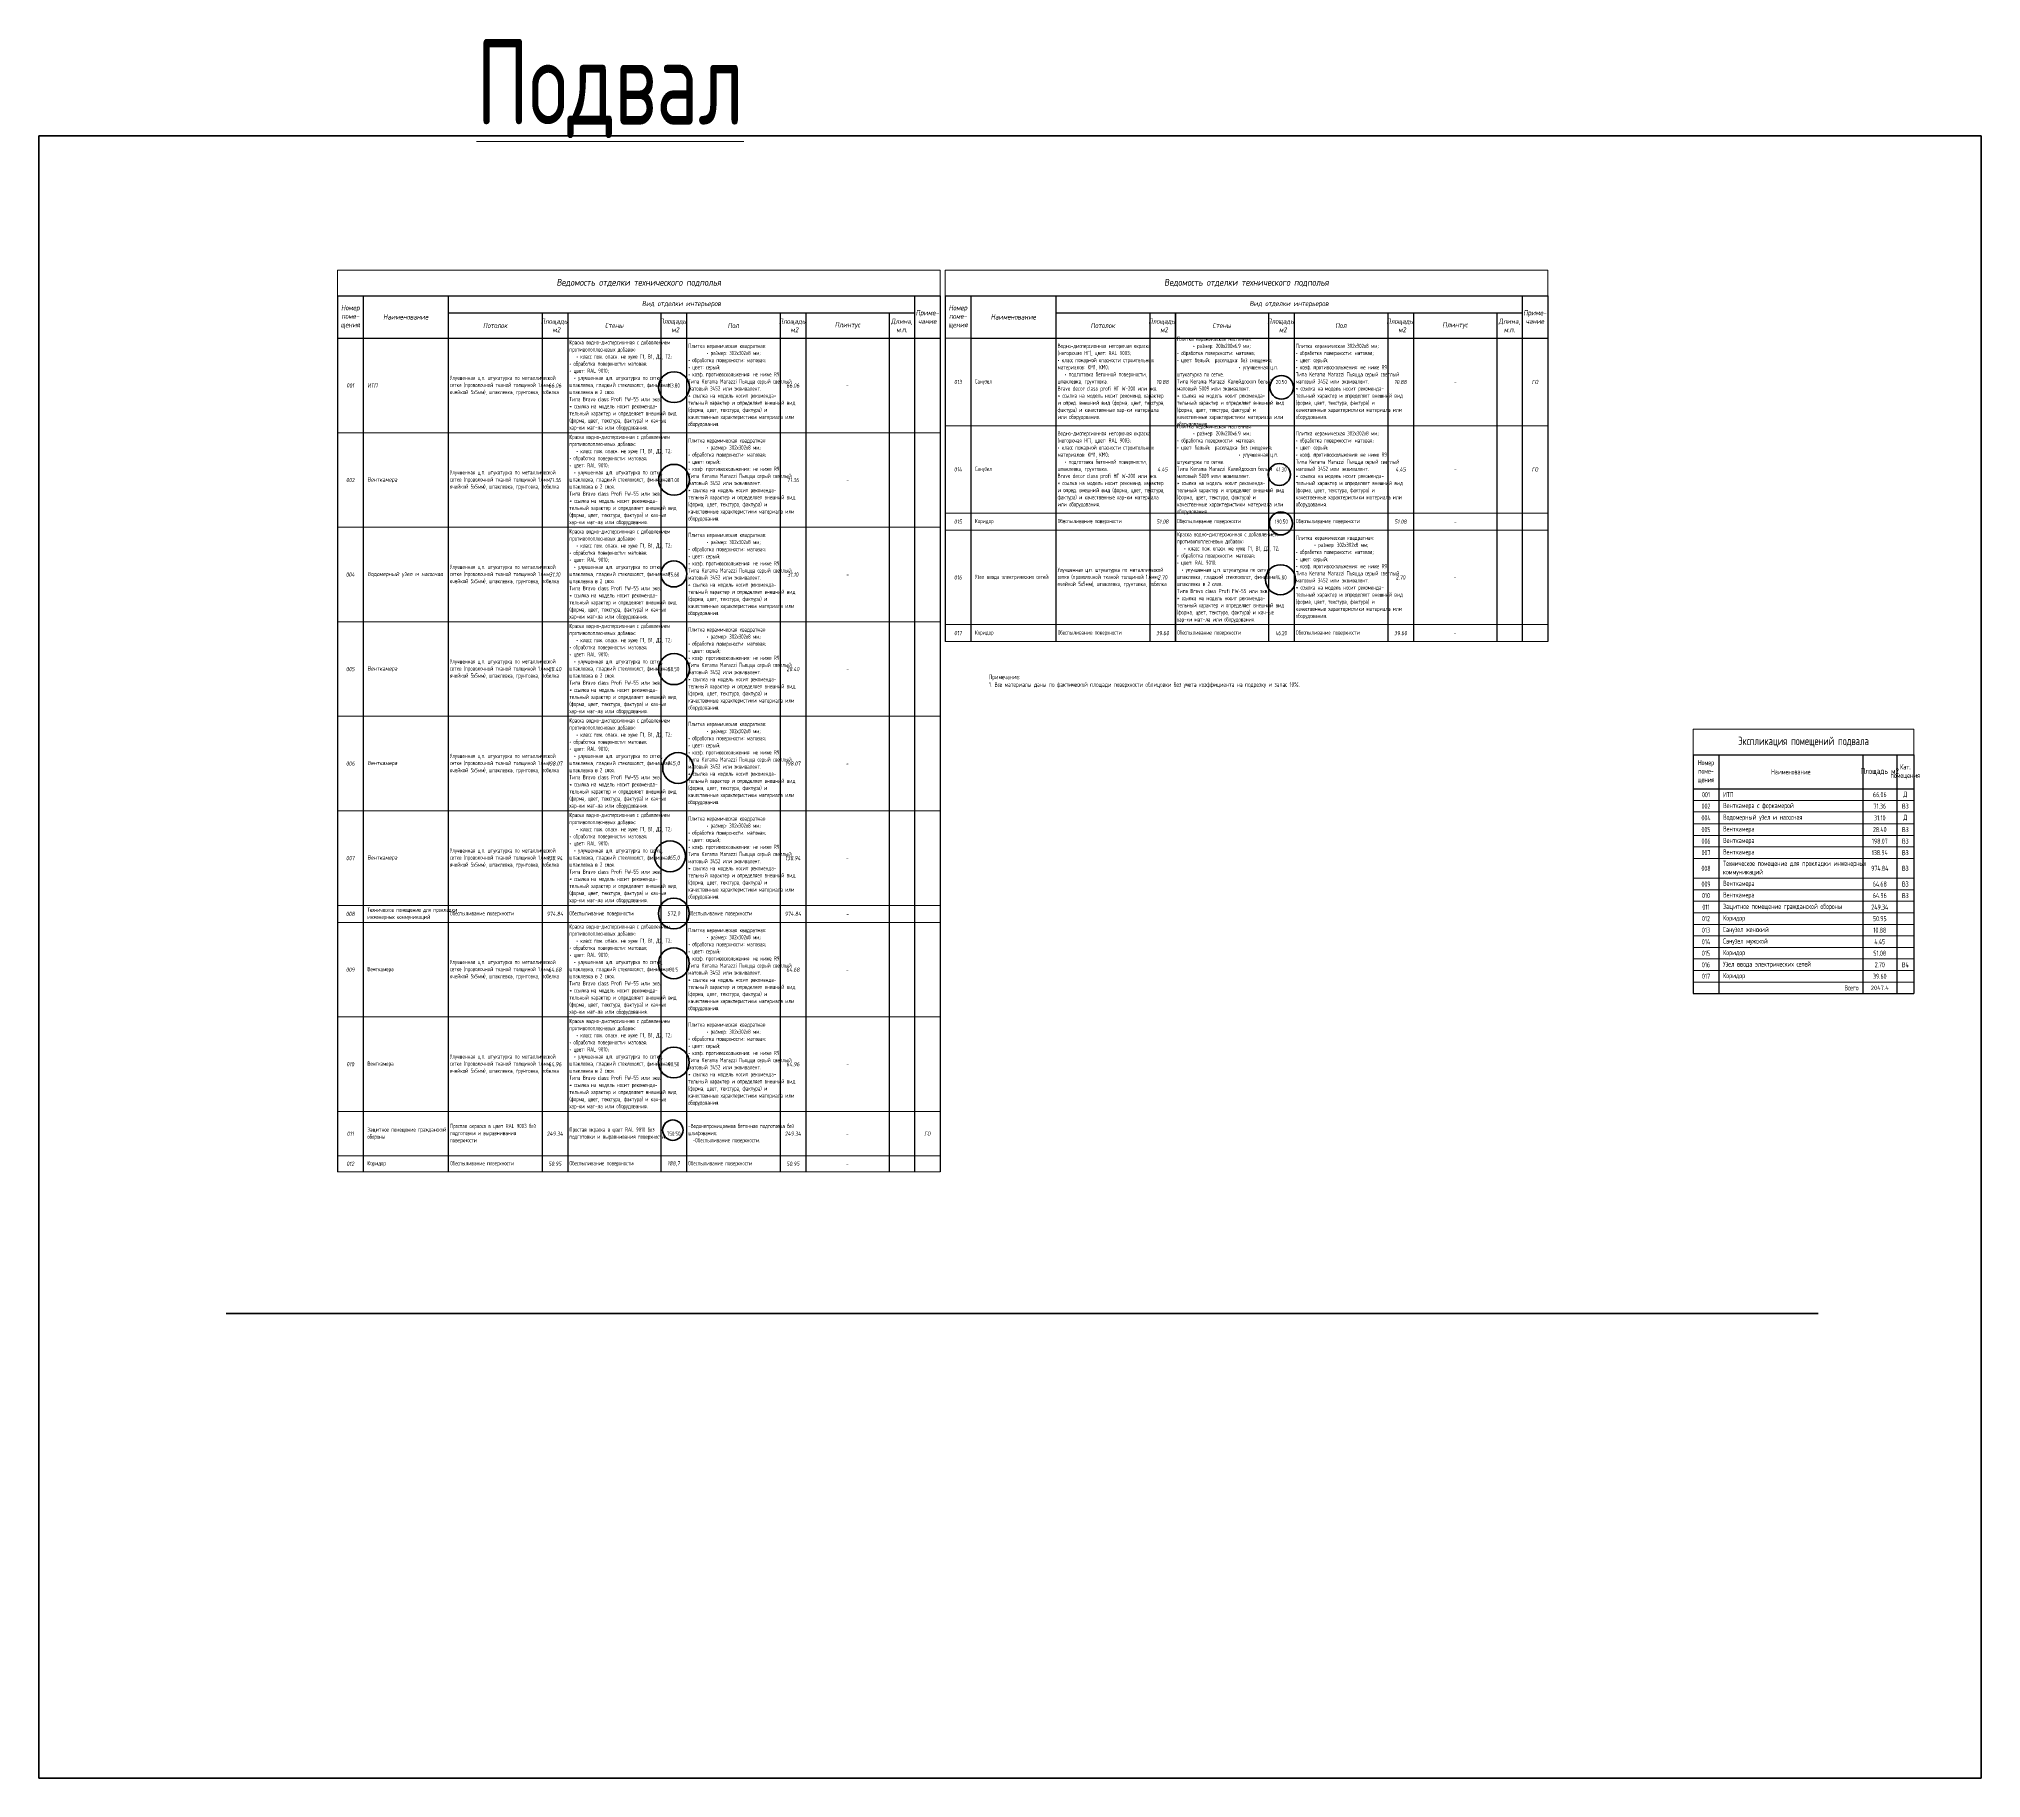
# Model space of a CAD drawing. Header units: millimetres. Extents: x -228453 to 227689, y -157708 to 78645.
# Drawn here: x -33541 to 80523, y -157708 to -55580 of the extents above; entities that cross this region are included whole.
import ezdxf

# ---------------------------------------------------------------- set-up
doc = ezdxf.new("R2010")
doc.units = ezdxf.units.MM
doc.layers.get('0').update_dxf_attribs({"color": 250, "lineweight": 0})
doc.layers.get('Defpoints').update_dxf_attribs({"true_color": 0xe5410b})
for name, color, linetype, lineweight in [('АР_Кровля', 186, 'Continuous', 18), ('АР_Таблица отделки 1эт', 250, 'Continuous', 15), ('АР_Таблица отделки подвал', 250, 'Continuous', 15)]:
    doc.layers.add(name, color=color, linetype=linetype, lineweight=lineweight)
doc.layers.add('АР_Таблицы', color=164, linetype='Continuous')
doc.styles.add('ISOCPEUR', font='isocpeur.ttf', dxfattribs={"width": 0.7})
doc.styles.add('ISOCPEUR_2', font='isocpeur.ttf', dxfattribs={"width": 0.9, "height": 300})
doc.styles.add('Архитект', font='isocpeur.ttf', dxfattribs={"width": 0.8, "oblique": 8})

# ---------------------------------------------------------------- blocks, each defined once
blk = doc.blocks.new('*T763')
at = {"layer": 'Defpoints', "color": 8, "linetype": 'ByBlock', "lineweight": 0, "ltscale": 20, "transparency": 16777216}
for p, q in [((0, 0), (35384, 0)), ((0, 0), (0, -1500)), ((35384, 0), (35384, -1500)), ((35684, 0), (71069, 0)), ((35684, 0), (35684, -1500)), ((71069, 0), (71069, -1500))]:
    blk.add_line(p, q, dxfattribs=at)
at = {"layer": 'АР_Таблица отделки подвал', "color": 0, "lineweight": 30, "ltscale": 20, "transparency": 16777216}
for p, q in [((0, -1500), (1500, -1500)), ((35684, -1500), (37184, -1500))]:
    blk.add_line(p, q, dxfattribs=at)
at = {"layer": 'АР_Таблица отделки подвал', "lineweight": 30, "ltscale": 20, "transparency": 16777216}
for p, q in [((0, -1500), (0, -52938)), ((1500, -1500), (1500, -52938)), ((6500, -1500), (6500, -52938)), ((33884, -1500), (33884, -52938)), ((35384, -1500), (35384, -52938)), ((35684, -1500), (35684, -21807)), ((37184, -1500), (37184, -21807)), ((42184, -1500), (42184, -21807)), ((69569, -1500), (69569, -21807)), ((71069, -1500), (71069, -21807)), ((12012, -2500), (12012, -52938)), ((13512, -2500), (13512, -52938)), ((18988, -2500), (18988, -52938)), ((20488, -2500), (20488, -52938)), ((25991, -2500), (25991, -52938)), ((47696, -2500), (47696, -21807)), ((49196, -2500), (49196, -21807)), ((54672, -2500), (54672, -21807)), ((56172, -2500), (56172, -21807)), ((61676, -2500), (61676, -21807)), ((0, -4000), (35384, -4000)), ((27491, -4000), (27491, -52938)), ((32384, -4000), (32384, -52938)), ((63176, -4000), (63176, -21807)), ((68069, -4000), (68069, -21807))]:
    blk.add_line(p, q, dxfattribs=at)
at = {"layer": 'АР_Таблица отделки подвал', "color": 0, "linetype": 'ByBlock', "lineweight": 30, "ltscale": 20, "transparency": 16777216}
for p, q in [((1500, -1500), (35384, -1500)), ((37184, -1500), (71069, -1500)), ((6500, -2500), (33884, -2500)), ((27491, -2500), (27491, -4000)), ((32384, -2500), (32384, -4000)), ((42184, -2500), (69569, -2500)), ((63176, -2500), (63176, -4000)), ((68069, -2500), (68069, -4000))]:
    blk.add_line(p, q, dxfattribs=at)
at = {"layer": 'АР_Таблица отделки подвал', "lineweight": -2, "ltscale": 20, "transparency": 16777216}
for p, q in [((35684, -4000), (71069, -4000)), ((0, -9550), (25991, -9550)), ((33884, -9550), (35384, -9550)), ((35684, -9133), (71069, -9133)), ((35684, -14267), (71069, -14267)), ((0, -15100), (1500, -15100)), ((6500, -15100), (12012, -15100)), ((33884, -15100), (35384, -15100)), ((35684, -15267), (71069, -15267)), ((0, -20650), (35384, -20650)), ((35684, -20817), (71069, -20817)), ((35684, -21807), (71069, -21807)), ((0, -26200), (12012, -26200)), ((13512, -26200), (35384, -26200)), ((0, -31750), (35384, -31750)), ((0, -37300), (35384, -37300)), ((0, -38300), (35384, -38300)), ((0, -43850), (35384, -43850)), ((0, -49400), (35384, -49400)), ((0, -52008), (35384, -52008)), ((0, -52938), (35384, -52938))]:
    blk.add_line(p, q, dxfattribs=at)
at = {"layer": 'АР_Таблица отделки подвал', "ltscale": 20, "transparency": 16777216}
for p, q in [((25991, -9550), (33884, -9550)), ((1500, -15100), (6500, -15100)), ((12012, -15100), (33884, -15100)), ((12012, -26200), (13512, -26200))]:
    blk.add_line(p, q, dxfattribs=at)
for s, insert, char_height, width, attachment_point, style in [('Ведомость отделки технического подполья', (17692, -750), 400, 35284.26, 5, 'Архитект'), ('Ведомость отделки технического подполья', (53376, -750), 400, 35284.26, 5, 'Архитект'), ('Номер поме- щения', (750, -2750), 300, 1400, 5, 'Архитект'), ('Вид отделки интерьеров', (20192, -2000), 300, 27284.26, 5, 'Архитект'), ('Номер поме- щения', (36434, -2750), 300, 1400, 5, 'Архитект'), ('Вид отделки интерьеров', (55876, -2000), 300, 27284.26, 5, 'Архитект'), ('Наименование', (4000, -2750), 300, 4900, 5, 'Архитект'), ('Потолок', (9256, -3250), 300, 5411.68, 5, 'Архитект'), ('Площадь,  м2', (12762, -3250), 300, 1400, 5, 'Архитект'), ('Стены', (16250, -3250), 300, 5376.56, 5, 'Архитект'), ('Площадь,  м2', (19738, -3250), 300, 1400, 5, 'Архитект'), ('Пол', (23240, -3250), 300, 5403.15, 5, 'Архитект'), ('Площадь,  м2', (26741, -3250), 300, 1400, 5, 'Архитект'), ('Плинтус', (29938, -3250), 300, 4792.88, 5, 'Архитект'), ('Длина, м.п.', (33134, -3250), 300, 1400, 5, 'Архитект'), ('Приме- чание', (34634, -2750), 300, 1400, 5, 'Архитект'), ('Наименование', (39684, -2750), 300, 4900, 5, 'Архитект'), ('Потолок', (44940, -3250), 300, 5411.68, 5, 'Архитект'), ('Площадь,  м2', (48446, -3250), 300, 1400, 5, 'Архитект'), ('Стены', (51934, -3250), 300, 5376.56, 5, 'Архитект'), ('Площадь,  м2', (55422, -3250), 300, 1400, 5, 'Архитект'), ('Пол', (58924, -3250), 300, 5403.15, 5, 'Архитект'), ('Площадь,  м2', (62426, -3250), 300, 1400, 5, 'Архитект'), ('Плинтус', (65622, -3250), 300, 4792.88, 5, 'Архитект'), ('Длина, м.п.', (68819, -3250), 300, 1400, 5, 'Архитект'), ('Приме- чание', (70319, -2750), 300, 1400, 5, 'Архитект'), ('{\\C3;Краска водно-дисперсионная с добавлением противопоплесневых добавок:                      • класс пож. опасн. не хуже Г1, В1, Д2, Т2;\\P• обработка поверхности: матовая;\\P• цвет: RAL 9010;                                 • улучшенная ц.п. штукатурка по сетке, шпаклевка, гладкий стеклохолст, финишная шпаклевка в 2 слоя.\\PТипа Bravo class Profi FW-55 или экв.\\P* ссылка на модель носит рекоменда- тельный характер и определяет внешний вид (форма, цвет, текстура, фактура) и кач-ые хар-ки мат-ла или оборудования.}', (13612, -6775), 250, 5276.56, 4, 'ISOCPEUR'), ('{\\C151;Плитка керамическая квадратная:                      • размер: 302х302х8 мм;\\P• обработка поверхности: матовая;\\P• цвет: серый;                                 • коэф. противоскольжения: не ниже R9.\\PТипа Kerama Marazzi Пьяцца серый светлый матовый 3452 или эквивалент.\\P* ссылка на модель носит рекоменда- тельный характер и определяет внешний вид (форма, цвет, текстура, фактура) и качественные характеристики материала или оборудования.}', (20588, -6775), 250, 5303.15, 4, 'ISOCPEUR'), ('{\\C212;Водно-дисперсионная негорючая окраска (негорючая НГ), цвет: RAL 9003;\\P• класс пожарной опасности строительных материалов: КМ1, КМ0;                             • подготовка бетонной поверхности, шпаклевка, грунтовка.\\PBravo decor class profi НГ W-200 или экв.\\P* ссылка на модель носит рекоменд. характер и опред. внешний вид (форма, цвет, текстура, фактура) и качественные хар-ки материала или оборудования.}', (42284, -6567), 250, 5311.68, 4, 'ISOCPEUR'), ('{\\C1;Плитка керамическая настенная:                      • размер: 200х200х6.9 мм;\\P• обработка поверхности: матовая;\\P• цвет: белый;  раскладка: без смещения;                                 • улучшенная ц.п. штукатурка по сетке.\\PТипа Kerama Marazzi Калейдоскоп белый матовый 5009 или эквивалент.\\P* ссылка на модель носит рекоменда- тельный характер и определяет внешний вид (форма, цвет, текстура, фактура) и качественные характеристики материала или оборудования.}', (49296, -6567), 250, 5276.56, 4, 'ISOCPEUR'), ('{\\C151;Плитка керамическая 302х302х8 мм\\C256;\\c0;;\\P\\C151;• обработка поверхности: матовая;\\P• цвет: серый;                                 • коэф. противоскольжения: не ниже R9.\\PТипа Kerama Marazzi Пьяцца серый светлый матовый 3452 или эквивалент.\\P* ссылка на модель носит рекоменда- тельный характер и определяет внешний вид (форма, цвет, текстура, фактура) и качественные характеристики материала или оборудования.}', (56272, -6567), 250, 5303.15, 4, 'ISOCPEUR'), ('001', (750, -6775), 250, 1000, 5, 'Архитект'), ('ИТП', (1750, -6775), 250, 4500, 4, 'Архитект'), ('{\\C53;Улучшенная ц.п. штукатурка по металлической сетке (проволочной тканой толщиной 1.6мм, ячейкой 5х5мм), шпаклевка, грунтовка, побелка}', (6600, -6775), 250, 5311.68, 4, 'ISOCPEUR'), ('66.06', (12762, -6775), 250, 1000, 5, 'Архитект'), ('113.80', (19738, -6775), 250, 1000, 5, 'ISOCPEUR'), ('66.06', (26741, -6775), 250, 1000, 5, 'Архитект'), ('-', (29938, -6775), 250, 4392.88, 5, 'ISOCPEUR'), ('013', (36434, -6567), 250, 1000, 5, 'Архитект'), ('{\\Q0;\\W0.7;Санузел}', (37434, -6567), 250, 4500, 4, 'Архитект'), ('10.88', (48446, -6567), 250, 1000, 5, 'Архитект'), ('20.50', (55422, -6567), 250, 1000, 5, 'ISOCPEUR'), ('10.88', (62426, -6567), 250, 1000, 5, 'Архитект'), ('-', (65622, -6567), 250, 4392.88, 5, 'Архитект'), ('ГО', (70319, -6567), 250, 1000, 5, 'Архитект'), ('{\\C1;Плитка керамическая настенная:                      • размер: 200х200х6.9 мм;\\P• обработка поверхности: матовая;\\P• цвет: белый;  раскладка: без смещения;                                 • улучшенная ц.п. штукатурка по сетке.\\PТипа Kerama Marazzi Калейдоскоп белый матовый 5009 или эквивалент.\\P* ссылка на модель носит рекоменда- тельный характер и определяет внешний вид (форма, цвет, текстура, фактура) и качественные характеристики материала или оборудования.}', (49296, -11700), 250, 5276.56, 4, 'ISOCPEUR'), ('{\\C3;Краска водно-дисперсионная с добавлением противопоплесневых добавок:                      • класс пож. опасн. не хуже Г1, В1, Д2, Т2;\\P• обработка поверхности: матовая;\\P• цвет: RAL 9010;                                 • улучшенная ц.п. штукатурка по сетке, шпаклевка, гладкий стеклохолст, финишная шпаклевка в 2 слоя.\\PТипа Bravo class Profi FW-55 или экв.\\P* ссылка на модель носит рекоменда- тельный характер и определяет внешний вид (форма, цвет, текстура, фактура) и кач-ые хар-ки мат-ла или оборудования.}', (13612, -12325), 250, 5276.56, 4, 'ISOCPEUR'), ('{\\C151;Плитка керамическая квадратная:                      • размер: 302х302х8 мм;\\P• обработка поверхности: матовая;\\P• цвет: серый;                                 • коэф. противоскольжения: не ниже R9.\\PТипа Kerama Marazzi Пьяцца серый светлый матовый 3452 или эквивалент.\\P* ссылка на модель носит рекоменда- тельный характер и определяет внешний вид (форма, цвет, текстура, фактура) и качественные характеристики материала или оборудования.}', (20588, -12325), 250, 5303.15, 4, 'ISOCPEUR'), ('{\\C212;Водно-дисперсионная негорючая окраска (негорючая НГ), цвет: RAL 9003;\\P• класс пожарной опасности строительных материалов: КМ1, КМ0;                             • подготовка бетонной поверхности, шпаклевка, грунтовка.\\PBravo decor class profi НГ W-200 или экв.\\P* ссылка на модель носит рекоменд. характер и опред. внешний вид (форма, цвет, текстура, фактура) и качественные хар-ки материала или оборудования.}', (42284, -11700), 250, 5311.68, 4, 'ISOCPEUR'), ('{\\C151;Плитка керамическая 302х302х8 мм\\C256;\\c0;;\\P\\C151;• обработка поверхности: матовая;\\P• цвет: серый;                                 • коэф. противоскольжения: не ниже R9.\\PТипа Kerama Marazzi Пьяцца серый светлый матовый 3452 или эквивалент.\\P* ссылка на модель носит рекоменда- тельный характер и определяет внешний вид (форма, цвет, текстура, фактура) и качественные характеристики материала или оборудования.}', (56272, -11700), 250, 5303.15, 4, 'ISOCPEUR'), ('002', (750, -12325), 250, 1000, 5, 'Архитект'), ('Венткамера', (1750, -12325), 250, 4500, 4, 'Архитект'), ('{\\C53;Улучшенная ц.п. штукатурка по металлической сетке (проволочной тканой толщиной 1.6мм, ячейкой 5х5мм), шпаклевка, грунтовка, побелка}', (6600, -12325), 250, 5311.68, 4, 'ISOCPEUR'), ('71.36', (12762, -12325), 250, 1000, 5, 'Архитект'), ('87.00', (19738, -12325), 250, 1000, 5, 'ISOCPEUR'), ('71.36', (26741, -12325), 250, 1000, 5, 'Архитект'), ('-', (29938, -12325), 250, 4392.88, 5, 'Архитект'), ('014', (36434, -11700), 250, 1000, 5, 'Архитект'), ('{\\Q0;\\W0.7;Санузел}', (37434, -11700), 250, 4500, 4, 'Архитект'), ('4.45', (48446, -11700), 250, 1000, 5, 'Архитект'), ('41.30', (55422, -11700), 250, 1000, 5, 'ISOCPEUR'), ('4.45', (62426, -11700), 250, 1000, 5, 'Архитект'), ('-', (65622, -11700), 250, 4392.88, 5, 'Архитект'), ('ГО', (70319, -11700), 250, 1000, 5, 'Архитект'), ('015', (36434, -14767), 250, 1000, 5, 'Архитект'), ('{\\Q0;\\W0.7;Коридор}', (37434, -14767), 250, 4500, 4, 'Архитект'), ('Обеспыливание поверхности', (42284, -14767), 250, 5311.68, 4, 'ISOCPEUR'), ('51.08', (48446, -14767), 250, 1000, 5, 'Архитект'), ('Обеспыливание поверхности', (49296, -14767), 250, 5276.56, 4, 'ISOCPEUR'), ('190.50', (55422, -14767), 250, 1000, 5, 'ISOCPEUR'), ('Обеспыливание поверхности', (56272, -14767), 250, 5303.15, 4, 'ISOCPEUR'), ('51.08', (62426, -14767), 250, 1000, 5, 'Архитект'), ('-', (65622, -14767), 250, 4392.88, 5, 'Архитект'), ('{\\C3;Краска водно-дисперсионная с добавлением противопоплесневых добавок:                      • класс пож. опасн. не хуже Г1, В1, Д2, Т2;\\P• обработка поверхности: матовая;\\P• цвет: RAL 9010;                                 • улучшенная ц.п. штукатурка по сетке, шпаклевка, гладкий стеклохолст, финишная шпаклевка в 2 слоя.\\PТипа Bravo class Profi FW-55 или экв.\\P* ссылка на модель носит рекоменда- тельный характер и определяет внешний вид (форма, цвет, текстура, фактура) и кач-ые хар-ки мат-ла или оборудования.}', (13612, -17875), 250, 5276.56, 4, 'ISOCPEUR'), ('{\\C151;Плитка керамическая квадратная:                      • размер: 302х302х8 мм;\\P• обработка поверхности: матовая;\\P• цвет: серый;                                 • коэф. противоскольжения: не ниже R9.\\PТипа Kerama Marazzi Пьяцца серый светлый матовый 3452 или эквивалент.\\P* ссылка на модель носит рекоменда- тельный характер и определяет внешний вид (форма, цвет, текстура, фактура) и качественные характеристики материала или оборудования.}', (20588, -17875), 250, 5303.15, 4, 'ISOCPEUR'), ('{\\C3;Краска водно-дисперсионная с добавлением противопоплесневых добавок:                      • класс пож. опасн. не хуже Г1, В1, Д2, Т2;\\P• обработка поверхности: матовая;\\P• цвет: RAL 9010;                                 • улучшенная ц.п. штукатурка по сетке, шпаклевка, гладкий стеклохолст, финишная шпаклевка в 2 слоя.\\PТипа Bravo class Profi FW-55 или экв.\\P* ссылка на модель носит рекоменда- тельный характер и определяет внешний вид (форма, цвет, текстура, фактура) и кач-ые хар-ки мат-ла или оборудования.}', (49296, -18042), 250, 5276.56, 4, 'ISOCPEUR'), ('{\\C151;Плитка керамическая квадратная:                      • размер: 302х302х8 мм;\\P• обработка поверхности: матовая;\\P• цвет: серый;                                 • коэф. противоскольжения: не ниже R9.\\PТипа Kerama Marazzi Пьяцца серый светлый матовый 3452 или эквивалент.\\P* ссылка на модель носит рекоменда- тельный характер и определяет внешний вид (форма, цвет, текстура, фактура) и качественные характеристики материала или оборудования.}', (56272, -18042), 250, 5303.15, 4, 'ISOCPEUR'), ('004', (750, -17875), 250, 1000, 5, 'Архитект'), ('Водомерный узел и насосная', (1750, -17875), 250, 4500, 4, 'Архитект'), ('{\\C53;Улучшенная ц.п. штукатурка по металлической сетке (проволочной тканой толщиной 1.6мм, ячейкой 5х5мм), шпаклевка, грунтовка, побелка}', (6600, -17875), 250, 5311.68, 4, 'ISOCPEUR'), ('31.10', (12762, -17875), 250, 1000, 5, 'Архитект'), ('75.60', (19738, -17875), 250, 1000, 5, 'ISOCPEUR'), ('31.10', (26741, -17875), 250, 1000, 5, 'Архитект'), ('-', (29938, -17875), 250, 4392.88, 5, 'Архитект'), ('016', (36434, -18042), 250, 1000, 5, 'Архитект'), ('{\\Q0;\\W0.7;Узел ввода электрических сетей}', (37434, -18042), 250, 4500, 4, 'Архитект'), ('{\\C256;\\c0;Улучшенная ц.п. штукатурка по металлической сетке (проволочной тканой толщиной 1.6мм, ячейкой 5х5мм), шпаклевка, грунтовка, побелка}', (42284, -18042), 250, 5311.68, 4, 'ISOCPEUR'), ('2.70', (48446, -18042), 250, 1000, 5, 'Архитект'), ('14.80', (55422, -18042), 250, 1000, 5, 'ISOCPEUR'), ('2.70', (62426, -18042), 250, 1000, 5, 'Архитект'), ('-', (65622, -18042), 250, 4392.88, 5, 'ISOCPEUR'), ('{\\C3;Краска водно-дисперсионная с добавлением противопоплесневых добавок:                      • класс пож. опасн. не хуже Г1, В1, Д2, Т2;\\P• обработка поверхности: матовая;\\P• цвет: RAL 9010;                                 • улучшенная ц.п. штукатурка по сетке, шпаклевка, гладкий стеклохолст, финишная шпаклевка в 2 слоя.\\PТипа Bravo class Profi FW-55 или экв.\\P* ссылка на модель носит рекоменда- тельный характер и определяет внешний вид (форма, цвет, текстура, фактура) и кач-ые хар-ки мат-ла или оборудования.}', (13612, -23425), 250, 5276.56, 4, 'ISOCPEUR'), ('{\\C151;Плитка керамическая квадратная:                      • размер: 302х302х8 мм;\\P• обработка поверхности: матовая;\\P• цвет: серый;                                 • коэф. противоскольжения: не ниже R9.\\PТипа Kerama Marazzi Пьяцца серый светлый матовый 3452 или эквивалент.\\P* ссылка на модель носит рекоменда- тельный характер и определяет внешний вид (форма, цвет, текстура, фактура) и качественные характеристики материала или оборудования.}', (20588, -23425), 250, 5303.15, 4, 'ISOCPEUR'), ('017', (36434, -21312), 250, 1000, 5, 'Архитект'), ('{\\Q0;\\W0.7;Коридор}', (37434, -21312), 250, 4500, 4, 'Архитект'), ('Обеспыливание поверхности', (42284, -21312), 250, 5311.68, 4, 'ISOCPEUR'), ('39.60', (48446, -21312), 250, 1000, 5, 'Архитект'), ('Обеспыливание поверхности', (49296, -21312), 250, 5276.56, 4, 'ISOCPEUR'), ('46.20', (55422, -21312), 250, 1000, 5, 'ISOCPEUR'), ('Обеспыливание поверхности', (56272, -21312), 250, 5303.15, 4, 'ISOCPEUR'), ('39.60', (62426, -21312), 250, 1000, 5, 'Архитект'), ('-', (65622, -21312), 250, 4392.88, 5, 'ISOCPEUR'), ('005', (750, -23425), 250, 1000, 5, 'Архитект'), ('Венткамера', (1750, -23425), 250, 4500, 4, 'Архитект'), ('{\\C53;Улучшенная ц.п. штукатурка по металлической сетке (проволочной тканой толщиной 1.6мм, ячейкой 5х5мм), шпаклевка, грунтовка, побелка}', (6600, -23425), 250, 5311.68, 4, 'ISOCPEUR'), ('28.40', (12762, -23425), 250, 1000, 5, 'Архитект'), ('58.50', (19738, -23425), 250, 1000, 5, 'ISOCPEUR'), ('28.40', (26741, -23425), 250, 1000, 5, 'Архитект'), ('-', (29938, -23425), 250, 4392.88, 5, 'Архитект'), ('{\\C3;Краска водно-дисперсионная с добавлением противопоплесневых добавок:                      • класс пож. опасн. не хуже Г1, В1, Д2, Т2;\\P• обработка поверхности: матовая;\\P• цвет: RAL 9010;                                 • улучшенная ц.п. штукатурка по сетке, шпаклевка, гладкий стеклохолст, финишная шпаклевка в 2 слоя.\\PТипа Bravo class Profi FW-55 или экв.\\P* ссылка на модель носит рекоменда- тельный характер и определяет внешний вид (форма, цвет, текстура, фактура) и кач-ые хар-ки мат-ла или оборудования.}', (13612, -28975), 250, 5276.56, 4, 'ISOCPEUR'), ('{\\C151;Плитка керамическая квадратная:                      • размер: 302х302х8 мм;\\P• обработка поверхности: матовая;\\P• цвет: серый;                                 • коэф. противоскольжения: не ниже R9.\\PТипа Kerama Marazzi Пьяцца серый светлый матовый 3452 или эквивалент.\\P* ссылка на модель носит рекоменда- тельный характер и определяет внешний вид (форма, цвет, текстура, фактура) и качественные характеристики материала или оборудования.}', (20588, -28975), 250, 5303.15, 4, 'ISOCPEUR'), ('{\\C53;Улучшенная ц.п. штукатурка по металлической сетке (проволочной тканой толщиной 1.6мм, ячейкой 5х5мм), шпаклевка, грунтовка, побелка}', (6600, -28975), 250, 5311.68, 4, 'ISOCPEUR'), ('006', (750, -28975), 250, 1000, 5, 'Архитект'), ('Венткамера', (1750, -28975), 250, 4500, 4, 'Архитект'), ('198.07', (12762, -28975), 250, 1000, 5, 'Архитект'), ('145,0', (19738, -28975), 250, 1000, 5, 'Архитект'), ('198.07', (26741, -28975), 250, 1000, 5, 'Архитект'), ('-', (29938, -28975), 250, 4392.88, 5, 'ISOCPEUR'), ('{\\C3;Краска водно-дисперсионная с добавлением противопоплесневых добавок:                      • класс пож. опасн. не хуже Г1, В1, Д2, Т2;\\P• обработка поверхности: матовая;\\P• цвет: RAL 9010;                                 • улучшенная ц.п. штукатурка по сетке, шпаклевка, гладкий стеклохолст, финишная шпаклевка в 2 слоя.\\PТипа Bravo class Profi FW-55 или экв.\\P* ссылка на модель носит рекоменда- тельный характер и определяет внешний вид (форма, цвет, текстура, фактура) и кач-ые хар-ки мат-ла или оборудования.}', (13612, -34525), 250, 5276.56, 4, 'ISOCPEUR'), ('{\\C151;Плитка керамическая квадратная:                      • размер: 302х302х8 мм;\\P• обработка поверхности: матовая;\\P• цвет: серый;                                 • коэф. противоскольжения: не ниже R9.\\PТипа Kerama Marazzi Пьяцца серый светлый матовый 3452 или эквивалент.\\P* ссылка на модель носит рекоменда- тельный характер и определяет внешний вид (форма, цвет, текстура, фактура) и качественные характеристики материала или оборудования.}', (20588, -34525), 250, 5303.15, 4, 'ISOCPEUR'), ('{\\C53;Улучшенная ц.п. штукатурка по металлической сетке (проволочной тканой толщиной 1.6мм, ячейкой 5х5мм), шпаклевка, грунтовка, побелка}', (6600, -34525), 250, 5311.68, 4, 'ISOCPEUR'), ('007', (750, -34525), 250, 1000, 5, 'Архитект'), ('Венткамера', (1750, -34525), 250, 4500, 4, 'Архитект'), ('138.94', (12762, -34525), 250, 1000, 5, 'Архитект'), ('165,0', (19738, -34525), 250, 1000, 5, 'Архитект'), ('138.94', (26741, -34525), 250, 1000, 5, 'Архитект'), ('-', (29938, -34525), 250, 4392.88, 5, 'ISOCPEUR'), ('{\\Q0;\\W0.7;Техническое помещение для прокладки инженерных коммуникаций}', (1750, -37800), 250, 4500, 4, 'Архитект'), ('Обеспыливание поверхности', (6600, -37800), 250, 5311.68, 4, 'ISOCPEUR'), ('Обеспыливание поверхности', (13612, -37800), 250, 5276.56, 4, 'ISOCPEUR'), ('Обеспыливание поверхности', (20588, -37800), 250, 5303.15, 4, 'ISOCPEUR'), ('008', (750, -37800), 250, 1000, 5, 'Архитект'), ('974.84', (12762, -37800), 250, 1000, 5, 'Архитект'), ('{\\C3;Краска водно-дисперсионная с добавлением противопоплесневых добавок:                      • класс пож. опасн. не хуже Г1, В1, Д2, Т2;\\P• обработка поверхности: матовая;\\P• цвет: RAL 9010;                                 • улучшенная ц.п. штукатурка по сетке, шпаклевка, гладкий стеклохолст, финишная шпаклевка в 2 слоя.\\PТипа Bravo class Profi FW-55 или экв.\\P* ссылка на модель носит рекоменда- тельный характер и определяет внешний вид (форма, цвет, текстура, фактура) и кач-ые хар-ки мат-ла или оборудования.}', (13612, -41075), 250, 5276.56, 4, 'ISOCPEUR'), ('572,0', (19738, -37800), 250, 1000, 5, 'Архитект'), ('{\\C151;Плитка керамическая квадратная:                      • размер: 302х302х8 мм;\\P• обработка поверхности: матовая;\\P• цвет: серый;                                 • коэф. противоскольжения: не ниже R9.\\PТипа Kerama Marazzi Пьяцца серый светлый матовый 3452 или эквивалент.\\P* ссылка на модель носит рекоменда- тельный характер и определяет внешний вид (форма, цвет, текстура, фактура) и качественные характеристики материала или оборудования.}', (20588, -41075), 250, 5303.15, 4, 'ISOCPEUR'), ('974.84', (26741, -37800), 250, 1000, 5, 'Архитект'), ('-', (29938, -37800), 250, 4392.88, 5, 'Архитект'), ('009', (750, -41075), 250, 1000, 5, 'Архитект'), ('{\\Q0;\\W0.7;Венткамера}', (1750, -41075), 250, 4500, 4, 'Архитект'), ('{\\C53;Улучшенная ц.п. штукатурка по металлической сетке (проволочной тканой толщиной 1.6мм, ячейкой 5х5мм), шпаклевка, грунтовка, побелка}', (6600, -41075), 250, 5311.68, 4, 'ISOCPEUR'), ('64.68', (12762, -41075), 250, 1000, 5, 'Архитект'), ('90.5', (19738, -41075), 250, 1000, 5, 'ISOCPEUR'), ('64.68', (26741, -41075), 250, 1000, 5, 'Архитект'), ('-', (29938, -41075), 250, 4392.88, 5, 'ISOCPEUR'), ('{\\C3;Краска водно-дисперсионная с добавлением противопоплесневых добавок:                      • класс пож. опасн. не хуже Г1, В1, Д2, Т2;\\P• обработка поверхности: матовая;\\P• цвет: RAL 9010;                                 • улучшенная ц.п. штукатурка по сетке, шпаклевка, гладкий стеклохолст, финишная шпаклевка в 2 слоя.\\PТипа Bravo class Profi FW-55 или экв.\\P* ссылка на модель носит рекоменда- тельный характер и определяет внешний вид (форма, цвет, текстура, фактура) и кач-ые хар-ки мат-ла или оборудования.}', (13612, -46625), 250, 5276.56, 4, 'ISOCPEUR'), ('{\\C151;Плитка керамическая квадратная:                      • размер: 302х302х8 мм;\\P• обработка поверхности: матовая;\\P• цвет: серый;                                 • коэф. противоскольжения: не ниже R9.\\PТипа Kerama Marazzi Пьяцца серый светлый матовый 3452 или эквивалент.\\P* ссылка на модель носит рекоменда- тельный характер и определяет внешний вид (форма, цвет, текстура, фактура) и качественные характеристики материала или оборудования.}', (20588, -46625), 250, 5303.15, 4, 'ISOCPEUR'), ('010', (750, -46625), 250, 1000, 5, 'Архитект'), ('{\\Q0;\\W0.7;Венткамера}', (1750, -46625), 250, 4500, 4, 'Архитект'), ('{\\C53;Улучшенная ц.п. штукатурка по металлической сетке (проволочной тканой толщиной 1.6мм, ячейкой 5х5мм), шпаклевка, грунтовка, побелка}', (6600, -46625), 250, 5311.68, 4, 'ISOCPEUR'), ('64.96', (12762, -46625), 250, 1000, 5, 'Архитект'), ('90.50', (19738, -46625), 250, 1000, 5, 'ISOCPEUR'), ('64.96', (26741, -46625), 250, 1000, 5, 'Архитект'), ('-', (29938, -46625), 250, 4392.88, 5, 'Архитект'), ('Простая окраска в цвет RAL 9003 без подготовки и выравнивания^Jповерхности', (6600, -50704), 250, 5311.68, 4, 'ISOCPEUR'), ('{\\C256;\\c0;-Водонепроницаемая б}етонная подготовка без шлифования{\\C256;\\c0;;                                     -}Обеспыливание поверхности.                                                                                          ', (20588, -50704), 250, 5303.15, 4, 'ISOCPEUR'), ('011', (750, -50704), 250, 1000, 5, 'Архитект'), ('{\\Q0;\\W0.7;Защитное помещение гражданской обороны}', (1750, -50704), 250, 4500, 4, 'Архитект'), ('249.34', (12762, -50704), 250, 1000, 5, 'Архитект'), ('Простая окраска в цвет RAL 9010 без подготовки и выравнивания поверхности ', (13612, -50704), 250, 5276.56, 4, 'ISOCPEUR'), ('750.50', (19738, -50704), 250, 1000, 5, 'ISOCPEUR'), ('249.34', (26741, -50704), 250, 1000, 5, 'Архитект'), ('-', (29938, -50704), 250, 4792.88, 5, 'ISOCPEUR'), ('ГО', (34634, -50704), 250, 1000, 5, 'Архитект'), ('012', (750, -52473), 250, 1000, 5, 'Архитект'), ('{\\Q0;\\W0.7;Коридор}', (1750, -52473), 250, 4500, 4, 'Архитект'), ('Обеспыливание поверхности', (6600, -52473), 250, 5311.68, 4, 'ISOCPEUR'), ('50.95', (12762, -52473), 250, 1000, 5, 'Архитект'), ('Обеспыливание поверхности', (13612, -52473), 250, 5276.56, 4, 'ISOCPEUR'), ('188,7', (19738, -52473), 250, 1000, 5, 'Архитект'), ('Обеспыливание поверхности', (20588, -52473), 250, 5303.15, 4, 'ISOCPEUR'), ('50.95', (26741, -52473), 250, 1000, 5, 'Архитект'), ('-', (29938, -52473), 250, 4392.88, 5, 'ISOCPEUR')]:
    blk.add_mtext(s, dxfattribs=dict(at, insert=insert, char_height=char_height, width=width, attachment_point=attachment_point, style=style))
blk = doc.blocks.new('*T971')
at = {"layer": 'Defpoints', "color": 8, "linetype": 'ByBlock', "lineweight": 0, "ltscale": 20, "transparency": 16777216}
for p, q in [((0, 0), (12955, 0)), ((0, 0), (0, -1500)), ((12955, 0), (12955, -1500))]:
    blk.add_line(p, q, dxfattribs=at)
at = {"layer": 'АР_Таблицы', "color": 0, "linetype": 'ByBlock', "lineweight": 30, "ltscale": 20, "transparency": 16777216}
for p, q in [((0, -1500), (12955, -1500)), ((0, -1500), (0, -15518)), ((1500, -1500), (1500, -15518)), ((9955, -1500), (9955, -15518)), ((11955, -1500), (11955, -15518)), ((12955, -1500), (12955, -15518)), ((0, -3500), (12955, -3500)), ((0, -15518), (12955, -15518))]:
    blk.add_line(p, q, dxfattribs=at)
at = {"layer": 'АР_Таблицы', "color": 0, "linetype": 'ByBlock', "lineweight": -2, "ltscale": 20, "transparency": 16777216}
for p, q in [((0, -4177), (12955, -4177)), ((0, -4854), (12955, -4854)), ((0, -5551), (12955, -5551)), ((0, -6228), (12955, -6228)), ((0, -6905), (12955, -6905)), ((0, -7582), (12955, -7582)), ((0, -8748), (12955, -8748)), ((0, -9425), (12955, -9425)), ((0, -10102), (12955, -10102)), ((0, -10779), (12955, -10779)), ((0, -11456), (12955, -11456)), ((0, -12133), (12955, -12133)), ((0, -12810), (12955, -12810)), ((0, -13487), (12955, -13487)), ((0, -14164), (12955, -14164)), ((0, -14841), (12955, -14841))]:
    blk.add_line(p, q, dxfattribs=at)
at = {"layer": 'АР_Таблицы', "ltscale": 20, "transparency": 16777216}
for s, insert, char_height, width, attachment_point, style in [('Экспликация помещений подвала', (6477, -750), 500, 12854.8, 5, 'ISOCPEUR'), ('Номер поме- щения', (750, -2500), 300, 1400, 5, 'ISOCPEUR'), ('Площадь м2', (10955, -2500), 350, 1900, 5, 'ISOCPEUR'), ('Кат. помещения', (12455, -2500), 300, 900, 5, 'ISOCPEUR'), ('Наименование', (5727, -2500), 300, 8354.8, 5, 'ISOCPEUR'), ('002', (750, -4515), 300, 1223.08, 5, 'ISOCPEUR'), ('001', (750, -3838), 300, 1223.08, 5, 'ISOCPEUR'), ('Венткамера с форкамерой', (1750, -4515), 300, 7954.8, 4, 'ISOCPEUR'), ('ИТП', (1750, -3838), 300, 7954.8, 4, 'ISOCPEUR'), ('66.06', (10955, -3838), 300, 1500, 5, 'ISOCPEUR'), ('71.36', (10955, -4515), 300, 1500, 5, 'ISOCPEUR'), ('{\\C1;В3}', (12455, -4515), 300, 900, 5, 'ISOCPEUR'), ('{\\C1;Д}', (12455, -3838), 300, 900, 5, 'ISOCPEUR'), ('004', (750, -5202), 300, 1223.08, 5, 'ISOCPEUR'), ('Водомерный узел и насосная', (1750, -5202), 300, 7954.8, 4, 'ISOCPEUR'), ('Венткамера', (1750, -5889), 300, 7954.8, 4, 'ISOCPEUR'), ('31.10', (10955, -5202), 300, 1500, 5, 'ISOCPEUR'), ('{\\C1;Д}', (12455, -5202), 300, 900, 5, 'ISOCPEUR'), ('005', (750, -5889), 300, 1223.08, 5, 'ISOCPEUR'), ('006', (750, -6566), 300, 1223.08, 5, 'ISOCPEUR'), ('Венткамера', (1750, -6566), 300, 7954.8, 4, 'ISOCPEUR'), ('198.07', (10955, -6566), 300, 1500, 5, 'ISOCPEUR'), ('28.40', (10955, -5889), 300, 1500, 5, 'ISOCPEUR'), ('{\\C1;В3}', (12455, -5889), 300, 900, 5, 'ISOCPEUR'), ('{\\C1;В3}', (12455, -6566), 300, 900, 5, 'ISOCPEUR'), ('007', (750, -7243), 300, 1223.08, 5, 'ISOCPEUR'), ('Техническое помещение для прокладки инженерных коммуникаций', (1750, -8165), 300, 7954.8, 4, 'ISOCPEUR'), ('Венткамера', (1750, -7243), 300, 7954.8, 4, 'ISOCPEUR'), ('138.94', (10955, -7243), 300, 1500, 5, 'ISOCPEUR'), ('{\\C1;В3}', (12455, -7243), 300, 900, 5, 'ISOCPEUR'), ('008', (750, -8165), 300, 1223.08, 5, 'ISOCPEUR'), ('009', (750, -9087), 300, 1223.08, 5, 'ISOCPEUR'), ('Венткамера', (1750, -9087), 300, 7954.8, 4, 'ISOCPEUR'), ('974.84', (10955, -8165), 300, 1500, 5, 'ISOCPEUR'), ('64.68', (10955, -9087), 300, 1500, 5, 'ISOCPEUR'), ('{\\C1;В3}', (12455, -8165), 300, 900, 5, 'ISOCPEUR'), ('{\\C1;В3}', (12455, -9087), 300, 900, 5, 'ISOCPEUR'), ('010', (750, -9764), 300, 1223.08, 5, 'ISOCPEUR'), ('Защитное помещение гражданской обороны', (1750, -10441), 300, 7954.8, 4, 'ISOCPEUR'), ('Венткамера', (1750, -9764), 300, 7954.8, 4, 'ISOCPEUR'), ('64.96', (10955, -9764), 300, 1500, 5, 'ISOCPEUR'), ('{\\C1;В3}', (12455, -9764), 300, 900, 5, 'ISOCPEUR'), ('012', (750, -11118), 300, 1223.08, 5, 'ISOCPEUR'), ('011', (750, -10441), 300, 1223.08, 5, 'ISOCPEUR'), ('Коридор', (1750, -11118), 300, 7954.8, 4, 'ISOCPEUR'), ('249.34', (10955, -10441), 300, 1500, 5, 'ISOCPEUR'), ('50.95', (10955, -11118), 300, 1500, 5, 'ISOCPEUR'), ('014', (750, -12472), 300, 1223.08, 5, 'ISOCPEUR'), ('013', (750, -11795), 300, 1223.08, 5, 'ISOCPEUR'), ('Санузел женский', (1750, -11795), 300, 7954.8, 4, 'ISOCPEUR'), ('Санузел мужской', (1750, -12472), 300, 7954.8, 4, 'ISOCPEUR'), ('10.88', (10955, -11795), 300, 1500, 5, 'ISOCPEUR'), ('4.45', (10955, -12472), 300, 1500, 5, 'ISOCPEUR'), ('015', (750, -13149), 300, 1223.08, 5, 'ISOCPEUR'), ('016', (750, -13826), 300, 1223.08, 5, 'ISOCPEUR'), ('Узел ввода электрических сетей', (1750, -13826), 300, 7954.8, 4, 'ISOCPEUR'), ('Коридор', (1750, -13149), 300, 7954.8, 4, 'ISOCPEUR'), ('51.08', (10955, -13149), 300, 1500, 5, 'ISOCPEUR'), ('2.70', (10955, -13826), 300, 1500, 5, 'ISOCPEUR'), ('{\\C1;В4}', (12455, -13826), 300, 900, 5, 'ISOCPEUR'), ('017', (750, -14503), 300, 1223.08, 5, 'ISOCPEUR'), ('Коридор', (1750, -14503), 300, 7954.8, 4, 'ISOCPEUR'), ('39.60', (10955, -14503), 300, 1500, 5, 'ISOCPEUR'), ('Всего', (9705, -15180), 300, 7954.8, 6, 'ISOCPEUR'), ('2047.4', (10955, -15180), 250, 1980, 5, 'ISOCPEUR_2')]:
    blk.add_mtext(s, dxfattribs=dict(at, insert=insert, char_height=char_height, width=width, attachment_point=attachment_point, style=style))
blk = doc.blocks.new('*T978')
at = {"layer": 'Defpoints', "color": 8, "linetype": 'ByBlock', "lineweight": 0, "ltscale": 20, "transparency": 16777216}
for p, q in [((0, 0), (35384, 0)), ((0, 0), (0, -1500)), ((35384, 0), (35384, -1500))]:
    blk.add_line(p, q, dxfattribs=at)
at = {"layer": 'АР_Таблица отделки подвал', "color": 0, "lineweight": 30, "ltscale": 20, "transparency": 16777216}
blk.add_line((0, -1500), (1500, -1500), dxfattribs=at)
at = {"layer": 'АР_Таблица отделки подвал', "lineweight": 30, "ltscale": 20, "transparency": 16777216}
for p, q in [((0, -1500), (0, -21807)), ((1500, -1500), (1500, -21807)), ((6500, -1500), (6500, -21807)), ((33884, -1500), (33884, -21807)), ((35384, -1500), (35384, -21807)), ((12012, -2500), (12012, -21807)), ((13512, -2500), (13512, -21807)), ((18988, -2500), (18988, -21807)), ((20488, -2500), (20488, -21807)), ((25991, -2500), (25991, -21807)), ((1500, -4000), (35384, -4000)), ((27491, -4000), (27491, -21807)), ((32384, -4000), (32384, -21807))]:
    blk.add_line(p, q, dxfattribs=at)
at = {"layer": 'АР_Таблица отделки подвал', "color": 0, "linetype": 'ByBlock', "lineweight": 30, "ltscale": 20, "transparency": 16777216}
for p, q in [((1500, -1500), (35384, -1500)), ((6500, -2500), (33884, -2500)), ((27491, -2500), (27491, -4000)), ((32384, -2500), (32384, -4000))]:
    blk.add_line(p, q, dxfattribs=at)
at = {"layer": 'АР_Таблица отделки подвал', "lineweight": -2, "ltscale": 20, "transparency": 16777216}
for p, q in [((0, -4000), (1500, -4000)), ((0, -9133), (35384, -9133)), ((0, -14267), (35384, -14267)), ((0, -15267), (35384, -15267)), ((0, -20817), (35384, -20817)), ((0, -21807), (35384, -21807))]:
    blk.add_line(p, q, dxfattribs=at)
at = {"layer": 'АР_Таблица отделки подвал', "ltscale": 20, "transparency": 16777216}
for s, insert, char_height, width, attachment_point, style in [('Ведомость отделки технического подполья', (17692, -750), 400, 35284.26, 5, 'Архитект'), ('Номер поме- щения', (750, -2750), 300, 1400, 5, 'Архитект'), ('Вид отделки интерьеров', (20192, -2000), 300, 27284.26, 5, 'Архитект'), ('Наименование', (4000, -2750), 300, 4900, 5, 'Архитект'), ('Потолок', (9256, -3250), 300, 5411.68, 5, 'Архитект'), ('Площадь,  м2', (12762, -3250), 300, 1400, 5, 'Архитект'), ('Стены', (16250, -3250), 300, 5376.56, 5, 'Архитект'), ('Площадь,  м2', (19738, -3250), 300, 1400, 5, 'Архитект'), ('Пол', (23240, -3250), 300, 5403.15, 5, 'Архитект'), ('Площадь,  м2', (26741, -3250), 300, 1400, 5, 'Архитект'), ('Плинтус', (29938, -3250), 300, 4792.88, 5, 'Архитект'), ('Длина, м.п.', (33134, -3250), 300, 1400, 5, 'Архитект'), ('Приме- чание', (34634, -2750), 300, 1400, 5, 'Архитект'), ('{\\C212;Водно-дисперсионная негорючая окраска (негорючая НГ), цвет: RAL 9003;\\P• класс пожарной опасности строительных материалов: КМ1, КМ0;                             • подготовка бетонной поверхности, шпаклевка, грунтовка.\\PBravo decor class profi НГ W-200 или экв.\\P* ссылка на модель носит рекоменд. характер и опред. внешний вид (форма, цвет, текстура, фактура) и качественные хар-ки материала или оборудования.}', (6600, -6567), 250, 5311.68, 4, 'ISOCPEUR'), ('{\\C1;Плитка керамическая настенная:                      • размер: 200х200х6.9 мм;\\P• обработка поверхности: матовая;\\P• цвет: белый;  раскладка: без смещения;                                 • улучшенная ц.п. штукатурка по сетке.\\PТипа Kerama Marazzi Калейдоскоп белый матовый 5009 или эквивалент.\\P* ссылка на модель носит рекоменда- тельный характер и определяет внешний вид (форма, цвет, текстура, фактура) и качественные характеристики материала или оборудования.}', (13612, -6567), 250, 5276.56, 4, 'ISOCPEUR'), ('{\\C151;Плитка керамическая 302х302х8 мм\\C256;\\c0;;\\P\\C151;• обработка поверхности: матовая;\\P• цвет: серый;                                 • коэф. противоскольжения: не ниже R9.\\PТипа Kerama Marazzi Пьяцца серый светлый матовый 3452 или эквивалент.\\P* ссылка на модель носит рекоменда- тельный характер и определяет внешний вид (форма, цвет, текстура, фактура) и качественные характеристики материала или оборудования.}', (20588, -6567), 250, 5303.15, 4, 'ISOCPEUR'), ('013', (750, -6567), 250, 1000, 5, 'Архитект'), ('{\\Q0;\\W0.7;Санузел}', (1750, -6567), 250, 4500, 4, 'Архитект'), ('10.88', (12762, -6567), 250, 1000, 5, 'Архитект'), ('20.50', (19738, -6567), 250, 1000, 5, 'ISOCPEUR'), ('10.88', (26741, -6567), 250, 1000, 5, 'Архитект'), ('-', (29938, -6567), 250, 4392.88, 5, 'Архитект'), ('ГО', (34634, -6567), 250, 1000, 5, 'Архитект'), ('{\\C1;Плитка керамическая настенная:                      • размер: 200х200х6.9 мм;\\P• обработка поверхности: матовая;\\P• цвет: белый;  раскладка: без смещения;                                 • улучшенная ц.п. штукатурка по сетке.\\PТипа Kerama Marazzi Калейдоскоп белый матовый 5009 или эквивалент.\\P* ссылка на модель носит рекоменда- тельный характер и определяет внешний вид (форма, цвет, текстура, фактура) и качественные характеристики материала или оборудования.}', (13612, -11700), 250, 5276.56, 4, 'ISOCPEUR'), ('{\\C212;Водно-дисперсионная негорючая окраска (негорючая НГ), цвет: RAL 9003;\\P• класс пожарной опасности строительных материалов: КМ1, КМ0;                             • подготовка бетонной поверхности, шпаклевка, грунтовка.\\PBravo decor class profi НГ W-200 или экв.\\P* ссылка на модель носит рекоменд. характер и опред. внешний вид (форма, цвет, текстура, фактура) и качественные хар-ки материала или оборудования.}', (6600, -11700), 250, 5311.68, 4, 'ISOCPEUR'), ('{\\C151;Плитка керамическая 302х302х8 мм\\C256;\\c0;;\\P\\C151;• обработка поверхности: матовая;\\P• цвет: серый;                                 • коэф. противоскольжения: не ниже R9.\\PТипа Kerama Marazzi Пьяцца серый светлый матовый 3452 или эквивалент.\\P* ссылка на модель носит рекоменда- тельный характер и определяет внешний вид (форма, цвет, текстура, фактура) и качественные характеристики материала или оборудования.}', (20588, -11700), 250, 5303.15, 4, 'ISOCPEUR'), ('014', (750, -11700), 250, 1000, 5, 'Архитект'), ('{\\Q0;\\W0.7;Санузел}', (1750, -11700), 250, 4500, 4, 'Архитект'), ('4.45', (12762, -11700), 250, 1000, 5, 'Архитект'), ('41.30', (19738, -11700), 250, 1000, 5, 'ISOCPEUR'), ('4.45', (26741, -11700), 250, 1000, 5, 'Архитект'), ('-', (29938, -11700), 250, 4392.88, 5, 'Архитект'), ('ГО', (34634, -11700), 250, 1000, 5, 'Архитект'), ('015', (750, -14767), 250, 1000, 5, 'Архитект'), ('{\\Q0;\\W0.7;Коридор}', (1750, -14767), 250, 4500, 4, 'Архитект'), ('Обеспыливание поверхности', (6600, -14767), 250, 5311.68, 4, 'ISOCPEUR'), ('51.08', (12762, -14767), 250, 1000, 5, 'Архитект'), ('Обеспыливание поверхности', (13612, -14767), 250, 5276.56, 4, 'ISOCPEUR'), ('190.50', (19738, -14767), 250, 1000, 5, 'ISOCPEUR'), ('Обеспыливание поверхности', (20588, -14767), 250, 5303.15, 4, 'ISOCPEUR'), ('51.08', (26741, -14767), 250, 1000, 5, 'Архитект'), ('-', (29938, -14767), 250, 4392.88, 5, 'Архитект'), ('{\\C3;Краска водно-дисперсионная с добавлением противопоплесневых добавок:                      • класс пож. опасн. не хуже Г1, В1, Д2, Т2;\\P• обработка поверхности: матовая;\\P• цвет: RAL 9010;                                 • улучшенная ц.п. штукатурка по сетке, шпаклевка, гладкий стеклохолст, финишная шпаклевка в 2 слоя.\\PТипа Bravo class Profi FW-55 или экв.\\P* ссылка на модель носит рекоменда- тельный характер и определяет внешний вид (форма, цвет, текстура, фактура) и кач-ые хар-ки мат-ла или оборудования.}', (13612, -18042), 250, 5276.56, 4, 'ISOCPEUR'), ('{\\C151;Плитка керамическая квадратная:                      • размер: 302х302х8 мм;\\P• обработка поверхности: матовая;\\P• цвет: серый;                                 • коэф. противоскольжения: не ниже R9.\\PТипа Kerama Marazzi Пьяцца серый светлый матовый 3452 или эквивалент.\\P* ссылка на модель носит рекоменда- тельный характер и определяет внешний вид (форма, цвет, текстура, фактура) и качественные характеристики материала или оборудования.}', (20588, -18042), 250, 5303.15, 4, 'ISOCPEUR'), ('016', (750, -18042), 250, 1000, 5, 'Архитект'), ('{\\Q0;\\W0.7;Узел ввода электрических сетей}', (1750, -18042), 250, 4500, 4, 'Архитект'), ('{\\C256;\\c0;Улучшенная ц.п. штукатурка по металлической сетке (проволочной тканой толщиной 1.6мм, ячейкой 5х5мм), шпаклевка, грунтовка, побелка}', (6600, -18042), 250, 5311.68, 4, 'ISOCPEUR'), ('2.70', (12762, -18042), 250, 1000, 5, 'Архитект'), ('14.80', (19738, -18042), 250, 1000, 5, 'ISOCPEUR'), ('2.70', (26741, -18042), 250, 1000, 5, 'Архитект'), ('-', (29938, -18042), 250, 4392.88, 5, 'ISOCPEUR'), ('017', (750, -21312), 250, 1000, 5, 'Архитект'), ('{\\Q0;\\W0.7;Коридор}', (1750, -21312), 250, 4500, 4, 'Архитект'), ('Обеспыливание поверхности', (6600, -21312), 250, 5311.68, 4, 'ISOCPEUR'), ('39.60', (12762, -21312), 250, 1000, 5, 'Архитект'), ('Обеспыливание поверхности', (13612, -21312), 250, 5276.56, 4, 'ISOCPEUR'), ('46.20', (19738, -21312), 250, 1000, 5, 'ISOCPEUR'), ('Обеспыливание поверхности', (20588, -21312), 250, 5303.15, 4, 'ISOCPEUR'), ('39.60', (26741, -21312), 250, 1000, 5, 'Архитект'), ('-', (29938, -21312), 250, 4392.88, 5, 'ISOCPEUR')]:
    blk.add_mtext(s, dxfattribs=dict(at, insert=insert, char_height=char_height, width=width, attachment_point=attachment_point, style=style))

msp = doc.modelspace()

# ---------------------------------------------------------------- linework, layer by layer
at = {"layer": 'Defpoints', "lineweight": 40, "ltscale": 20}
msp.add_line((-22530.8, -130426.4), (70956.1, -130426.4), dxfattribs=at)
at = {"layer": 'Defpoints', "color": 3, "lineweight": 40, "ltscale": 20}
msp.add_lwpolyline([(-33541, -61278), (80523.2, -61278), (80523.2, -157708.1), (-33541, -157708.1)], close=True, dxfattribs=at)
at = {"layer": 'Defpoints', "lineweight": 40, "ltscale": 20}
for centre, radius in [((3760, -76034.1), 906.5), ((39440, -76040), 693.1), ((3760, -81470.5), 906.5), ((39310, -81160), 648.5), ((39400, -84030), 677), ((3750, -87000), 764.8), ((39380, -87340), 882.6), ((3760, -92590), 910.6), ((4000.3, -98392.5), 906.5), ((3530, -103577.5), 906.5), ((3750, -106937.5), 906.5), ((3750, -109867.5), 906.5), ((3750, -115687.5), 906.5), ((3690, -119660), 600.3)]:
    msp.add_circle(centre, radius, dxfattribs=at)

# ---------------------------------------------------------------- block references
for name, p in [('*T763', (-15995.7, -69160.1)), ('*T978', (19688.5, -69160.1)), ('*T971', (63615.2, -96120))]:
    msp.add_blockref(name, p)

# ---------------------------------------------------------------- texts
at = {"layer": 'АР_Кровля', "color": 2, "lineweight": 40, "ltscale": 20, "insert": (22250, -92910), "char_height": 270, "attachment_point": 1, "style": 'ISOCPEUR'}
msp.add_mtext_dynamic_manual_height_columns('{\\C256;\\c0;Примечание:^J1. Все материалы даны по фактической площади поверхности облицовки без учета коэффициента на подрезку и запас 10%.}', width=16096.858, gutter_width=1250, heights=[0], dxfattribs=at)
at = {"layer": 'АР_Таблица отделки 1эт', "color": 3, "insert": (-7847.3, -58510), "char_height": 5000, "attachment_point": 4, "style": 'ISOCPEUR'}
msp.add_mtext('\\A1;{\\LПодвал}', dxfattribs=at)

doc.saveas('drawing.dxf')
